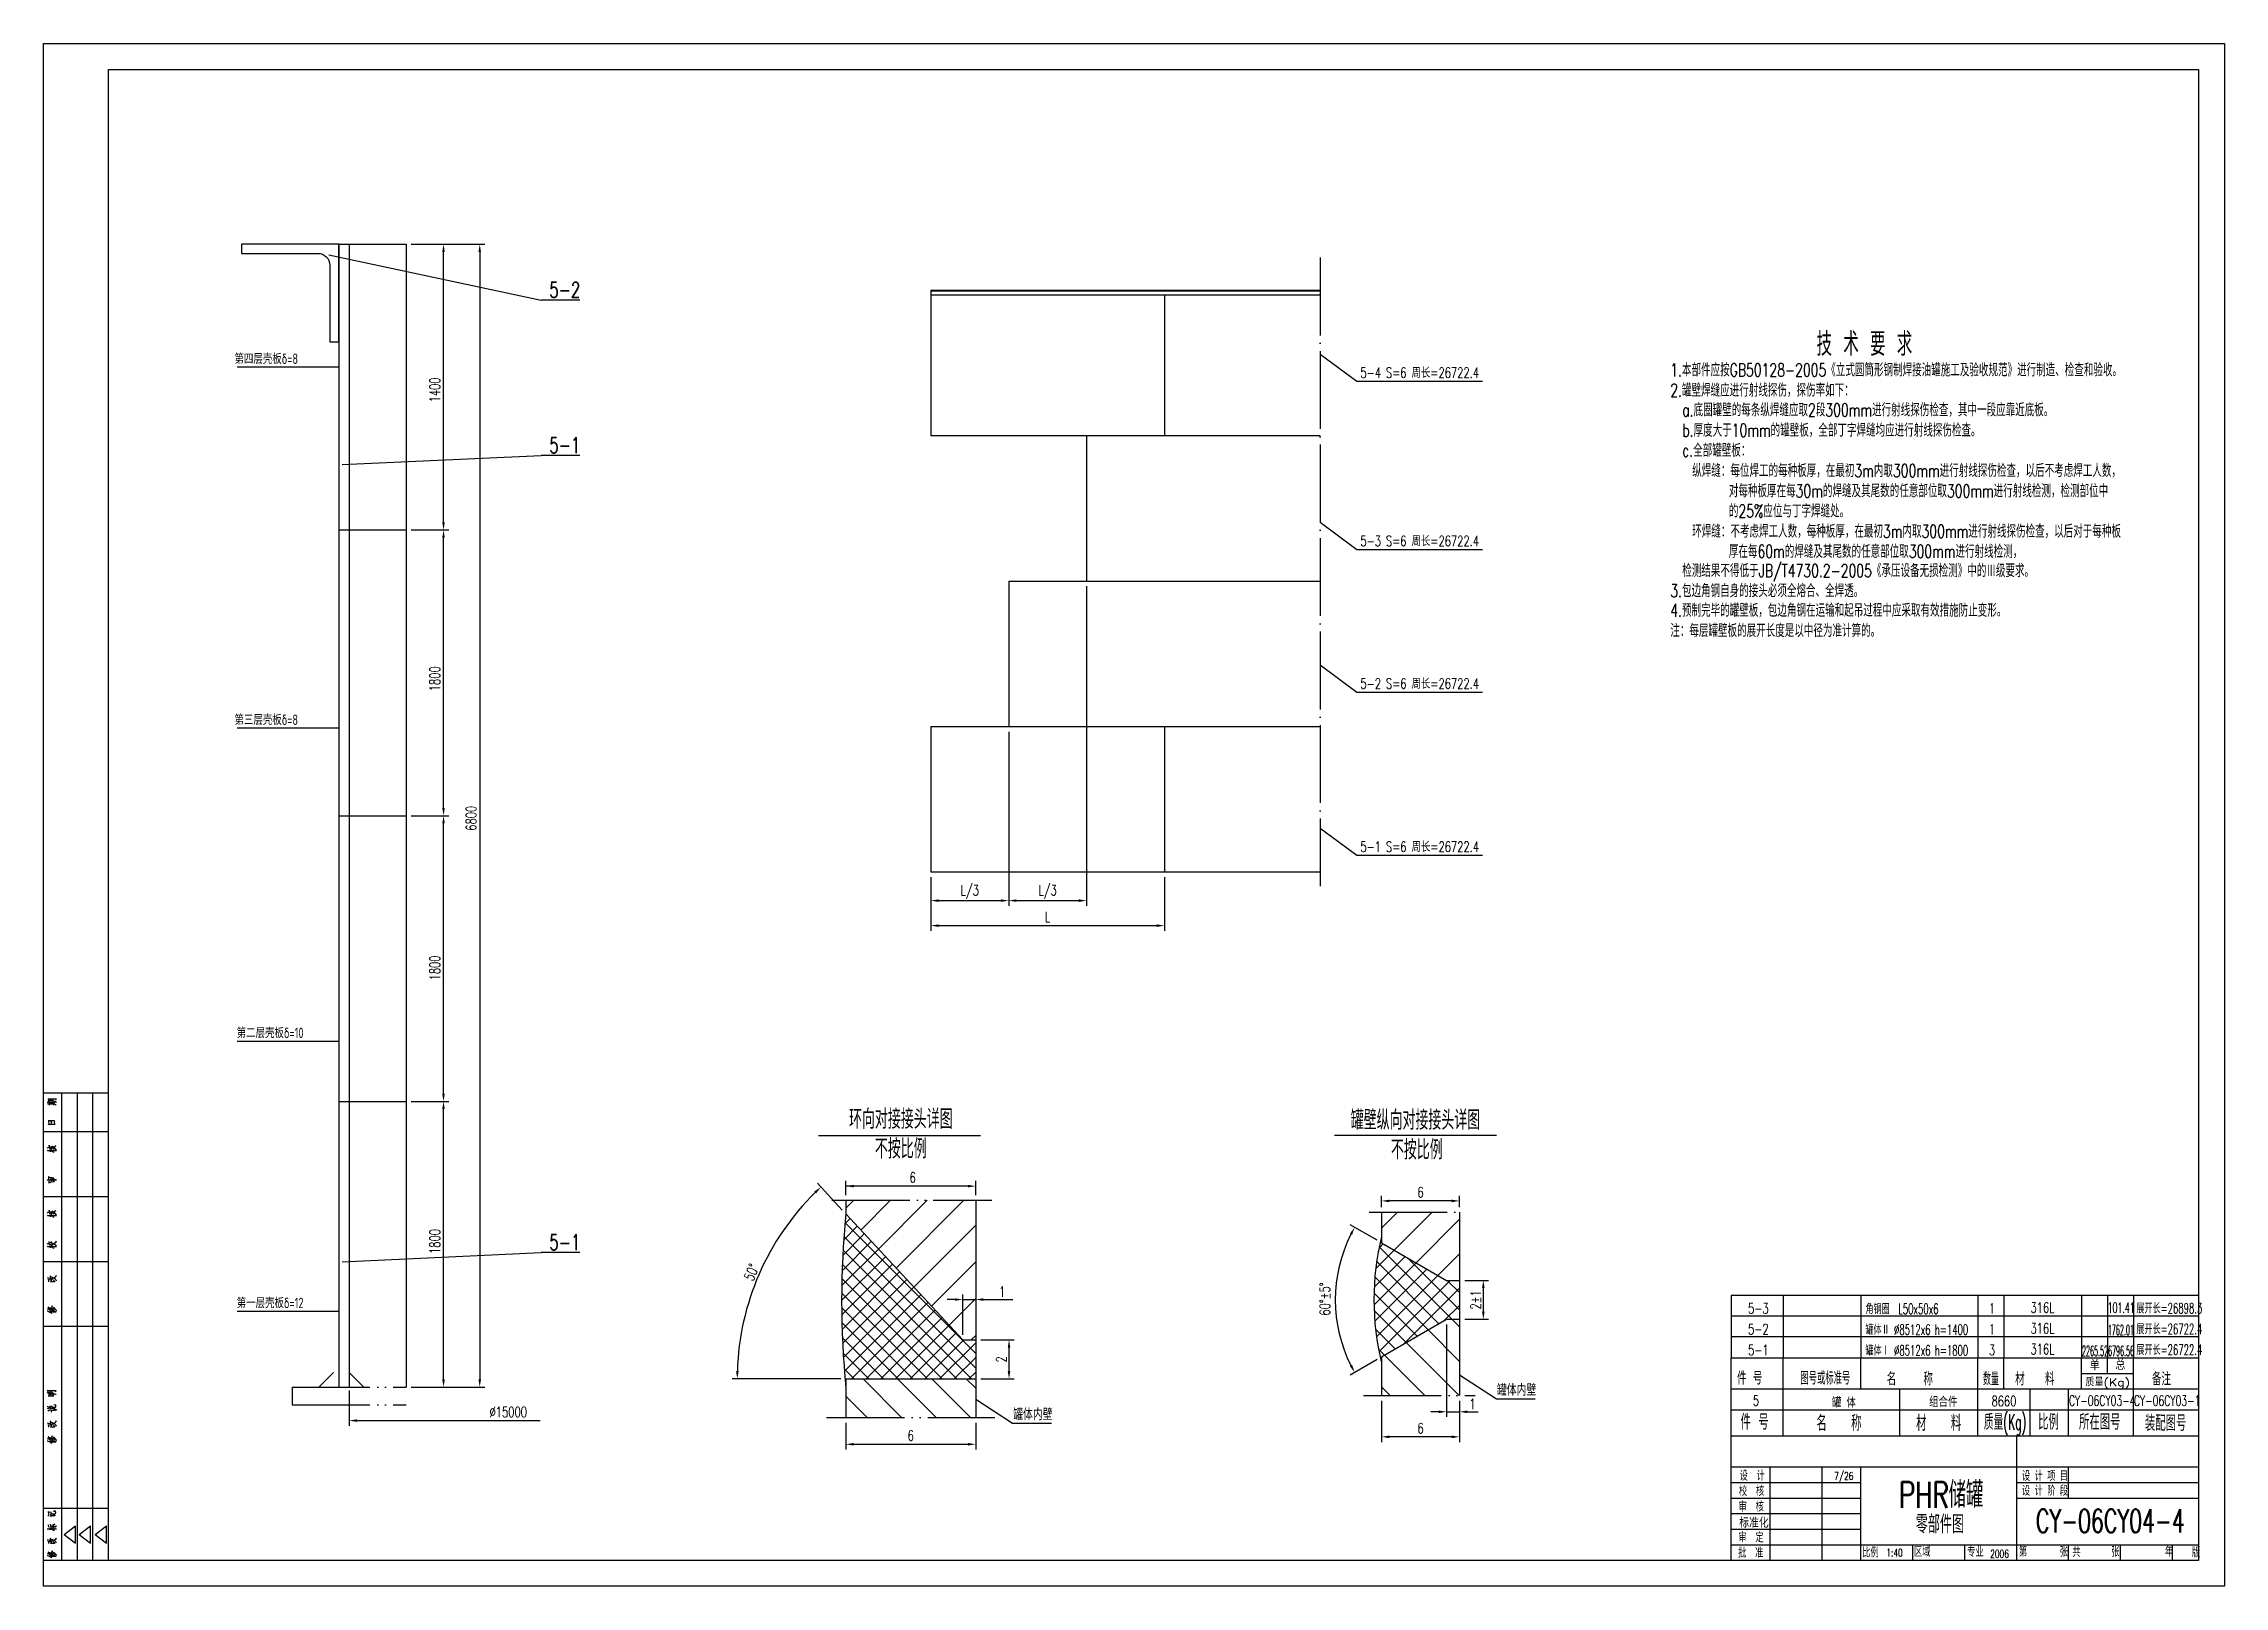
# Model space of a CAD drawing. Extents: x -7275 to 35952, y -7123 to 31390.
# Drawn here: x -7225 to 13775, y 8403 to 23253 of the extents above; entities that cross this region are included whole.
import ezdxf
from ezdxf.enums import TextEntityAlignment as Align

# ---------------------------------------------------------------- set-up
doc = ezdxf.new("R2010")
doc.units = 0
doc.header["$LTSCALE"] = 25
doc.header["$MEASUREMENT"] = 0
doc.linetypes.add('DASHDOT-M', pattern=[36, 30, -3, 0, -3])
doc.linetypes.add('DIVIDE-M', pattern=[39, 30, -3, 0, -3, 0, -3])
doc.layers.get('0').update_dxf_attribs({"linetype": 'CONTINUOUS'})
for name, color, linetype in [('CDR_DWG1', 4, 'CONTINUOUS'), ('CDR_DWG2', 2, 'CONTINUOUS'), ('CDR_DWG3', 1, 'DASHDOT-M'), ('CDR_DWG4', 3, 'DIVIDE-M'), ('CDR_TEXT', 7, 'CONTINUOUS')]:
    doc.layers.add(name, color=color, linetype=linetype)
doc.styles.add('HZ', font='ROMANS.shx', dxfattribs={"width": 0.7, "height": 100, "bigfont": 'HZ.shx'})

msp = doc.modelspace()

# ---------------------------------------------------------------- texts
at = {"color": 7, "linetype": 'Continuous', "style": 'HZ', "width": 0.7}
for s, height, p in [('技 术 要 求', 225, (9847, 20248)), ('1.本部件应按GB50128-2005《立式圆筒形钢制焊接油罐施工及验收规范》进行制造、检查和验收。', 125, (8439, 20049)), ('2.罐壁焊缝应进行射线探伤，探伤率如下：', 125, (8439, 19854)), ('a.底圈罐壁的每条纵焊缝应取2段300mm进行射线探伤检查，其中一段应靠近底板。', 125, (8554, 19664)), ('b.厚度大于10mm的罐壁板，全部丁字焊缝均应进行射线探伤检查。', 125, (8554, 19469)), ('c.全部罐壁板：', 125, (8554, 19275)), ('纵焊缝：每位焊工的每种板厚，在最初3m内取300mm进行射线探伤检查，以后不考虑焊工人数，', 125, (8650, 19080)), ('对每种板厚在每30m的焊缝及其尾数的任意部位取300mm进行射线检测，检测部位中', 125, (9003, 18885)), ('的25%应位与丁字焊缝处。', 125, (9003, 18691)), ('环焊缝：不考虑焊工人数，每种板厚，在最初3m内取300mm进行射线探伤检查，以后对于每种板', 125, (8650, 18496)), ('厚在每60m的焊缝及其尾数的任意部位取300mm进行射线检测，', 125, (9003, 18302)), ('3.包边角钢自身的接头必须全熔合、全焊透。', 125, (8439, 17924)), ('检测结果不得低于JB/T4730.2-2005《承压设备无损检测》中的Ⅲ级要求。', 125, (8554, 18117)), ('4.预制完毕的罐壁板，包边角钢在运输和起吊过程中应采取有效措施防止变形。', 125, (8439, 17735)), ('注：每层罐壁板的展开长度是以中径为准计算的。', 125, (8439, 17540))]:
    msp.add_text(s, height=height, dxfattribs=at).set_placement(p)
at = {"linetype": 'Continuous', "style": 'HZ'}
for s, width, p in [('设  计', 0.7, (9106, 9421)), ('设 计 项 目', 0.7, (11825, 9418)), ('校  核', 0.7, (9100, 9273)), ('设 计 阶 段', 0.7, (11825, 9276)), ('审  核', 0.7, (9097, 9123)), ('标准化', 0.9, (9103, 8968)), ('审  定', 0.7, (9095, 8826)), ('批  准', 0.7, (9092, 8679)), ('比例', 0.7, (10287, 8682)), ('区域', 0.7, (10786, 8688)), ('专业', 0.7, (11298, 8687)), ('第', 0.7, (11796, 8690)), ('张', 0.7, (12188, 8688)), ('共', 0.7, (12310, 8685)), ('张', 0.7, (12684, 8688)), ('年', 0.7, (13202, 8691)), ('版', 0.7, (13462, 8684))]:
    msp.add_text(s, height=87.5, dxfattribs=dict(at, width=width)).set_placement(p)
at = {"attachment_point": 5, "style": 'HZ'}
for s, insert, char_height in [('第四层壳板δ=8', (-5081, 20219), 100), ('5-4 S=6 周长=26722.4', (6026, 20085), 100), ('5-3 S=6 周长=26722.4', (6026, 18465), 100), ('5-2 S=6 周长=26722.4', (6026, 17092), 100), ('第三层壳板δ=8', (-5081, 16744), 100), ('5-1 S=6 周长=26722.4', (6026, 15522), 100), ('L/3', (1693, 15087), 100), ('L/3', (2443, 15087), 100), ('L', (2443, 14846), 100), ('第二层壳板δ=10', (-5044, 13730), 100), ('6', (1143, 12339), 100), ('6', (6034, 12196), 100), ('第一层壳板δ=12', (-5044, 11130), 100), ('1', (2004, 11238), 100), ('罐体内壁', (6959, 10293), 112.5), ('%%c15000', (-2751, 10081), 100), ('罐体内壁', (2301, 10058), 112.5), ('1', (6533, 10158), 100), ('6', (1125, 9854), 100), ('6', (6034, 9925), 100)]:
    msp.add_mtext(s, dxfattribs=dict(at, insert=insert, char_height=char_height))
at = {"char_height": 100, "attachment_point": 5, "style": 'HZ'}
for s, insert, rotation in [('1400', (-3458, 19919), 90), ('1800', (-3458, 17139), 90), ('6800', (-3109, 15796), 90), ('1800', (-3458, 14355), 90), ('1800', (-3458, 11722), 90), ('50%%d', (-409, 11426), 67), ('60%%d%%p5%%d', (5113, 11168), 90), ('2%%p1', (6564, 11160), 90), ('2', (1996, 10588), 90)]:
    msp.add_mtext(s, dxfattribs=dict(at, insert=insert, rotation=rotation))
at = {"layer": 'CDR_DWG1', "style": 'HZ', "width": 0.7}
for s, p in [('5-2', (-2355, 20808)), ('5-1', (-2355, 19312)), ('5-1', (-2355, 11640))]:
    msp.add_text(s, height=150, dxfattribs=at).set_placement(p)
at = {"layer": 'CDR_DWG2', "style": 'HZ'}
for s, height, width, p in [('7/26', 75, 0.7, (10110, 9428)), ('CY-06CY04-4', 225, 0.646465, (12677, 8920)), ('1:40', 75, 0.7, (10598, 8689)), ('2006', 75, 0.7, (11610, 8678))]:
    msp.add_text(s, height=height, dxfattribs=dict(at, width=width)).set_placement(p, align=Align.CENTER)
at = {"layer": 'CDR_DWG2', "style": 'HZ', "width": 0.7}
for s, height, p in [('PHR储罐', 250, (10640, 9160)), ('零部件图', 175, (10803, 8913))]:
    msp.add_text(s, height=height, dxfattribs=at).set_placement(p)
at = {"layer": 'CDR_DWG2', "char_height": 187.5, "attachment_point": 5, "style": 'HZ'}
for s, insert in [('环向对接接头详图', (1029, 12900)), ('罐壁纵向对接接头详图', (5985, 12891)), ('不按比例', (1029, 12614)), ('不按比例', (5998, 12605))]:
    msp.add_mtext(s, dxfattribs=dict(at, insert=insert))
at = {"layer": 'CDR_TEXT', "style": 'HZ'}
for s, width, p in [('角钢圈  L50x50x6', 0.6, (10318, 11024)), ('316L', 0.7, (11908, 11036)), ('101.41', 0.55, (12651, 11035)), ('展开长=26898.3', 0.6, (12927, 11030)), ('罐体Ⅱ %%C8512x6 h=1400', 0.6, (10318, 10824)), ('316L', 0.7, (11908, 10836)), ('1762.01', 0.45, (12653, 10821)), ('展开长=26722.4', 0.6, (12927, 10830)), ('罐体Ⅰ %%C8512x6 h=1800', 0.6, (10318, 10624)), ('316L', 0.7, (11908, 10636)), ('2265.52', 0.45, (12404, 10619)), ('6796.56', 0.45, (12654, 10619)), ('展开长=26722.4', 0.6, (12927, 10630)), ('5', 0.7, (9234, 10141)), ('罐 体', 0.7, (9996, 10123)), ('组合件', 0.7, (10931, 10129)), ('8660', 0.7, (11532, 10136)), ('CY-06CY03-4', 0.65, (12278, 10140)), ('CY-06CY03-1', 0.65, (12903, 10140))]:
    msp.add_text(s, height=100, dxfattribs=dict(at, width=width)).set_placement(p)
at = {"layer": 'CDR_TEXT', "style": 'HZ', "width": 0.7}
for s, p in [('5-3', (9287, 11028)), ('5-2', (9287, 10828)), ('1', (11537, 11028)), ('1', (11537, 10828)), ('5-1', (9287, 10628)), ('3', (11537, 10628))]:
    msp.add_text(s, height=100, dxfattribs=at).set_placement(p, align=Align.CENTER)

# ---------------------------------------------------------------- blocks, each defined once
blk = doc.blocks.new('TUQA')
at = {"color": 4, "linetype": 'Continuous'}
for p, q in [((-25, 180), (0, 180)), ((-18, 0), (-18, 180)), ((0, 165), (-24.85, 165)), ((0, 140), (-24.85, 140)), ((0, 115), (-24.85, 115)), ((0, 90), (-24.85, 90)), ((0, 20), (-24.85, 20)), ((0, 0), (-25, 0))]:
    blk.add_line(p, q, dxfattribs=at)
at = {"color": 7, "linetype": 'Continuous'}
for p, q in [((-12, 0), (-12, 180)), ((-6, 0), (-6, 180))]:
    blk.add_line(p, q, dxfattribs=at)
at = {"color": 1, "linetype": 'Continuous'}
for p, q in [((-17.08, 10), (-12.71, 13.35)), ((-17.08, 10), (-12.71, 6.65)), ((-12.71, 6.65), (-12.71, 13.35)), ((-11.26, 10), (-6.89, 13.35)), ((-11.26, 10), (-6.89, 6.65)), ((-6.89, 6.65), (-6.89, 13.35)), ((-5.11, 10), (-0.75, 13.35)), ((-5.11, 10), (-0.75, 6.65)), ((-0.75, 6.65), (-0.75, 13.35))]:
    blk.add_line(p, q, dxfattribs=at)
at = {"color": 7, "linetype": 'Continuous'}
for points in [[(-23.7, 176.39), (-23.53, 176.44), (-23.53, 176.44), (-21.25, 176.36)], [(-23.3, 176.96), (-22.98, 177.03), (-22.98, 177.03), (-22.33, 177.03), (-22.33, 177.03), (-21.63, 177.01), (-21.63, 177.01), (-21.2, 176.96), (-21.2, 176.96), (-20.73, 176.83), (-20.73, 176.83), (-20.44, 176.69), (-20.44, 176.69), (-20, 176.41)], [(-22.95, 177.03), (-23.09, 177.78), (-23.09, 177.78), (-23.18, 177.7), (-23.18, 177.7), (-22.27, 177.7), (-22.27, 177.7), (-22.22, 177.7), (-22.22, 177.7), (-20.9, 177.73), (-20.9, 177.73), (-20.41, 177.7), (-20.41, 177.7), (-20.12, 177.68), (-20.12, 177.68), (-20.03, 177.65), (-20.03, 177.65), (-20.41, 177.28), (-20.41, 177.28), (-20.15, 177.63)], [(-22.74, 175.3), (-22.92, 176.76)], [(-22.22, 177.06), (-22.3, 177.48)], [(-21.46, 177.01), (-21.46, 177.06), (-21.46, 177.06), (-21.55, 177.45)], [(-21.08, 175.22), (-21.31, 176.76), (-21.31, 176.76), (-21.34, 176.69), (-21.34, 176.69), (-21.25, 176.59)], [(-20.99, 176.19), (-20.64, 176.46), (-20.64, 176.46), (-20.5, 176.46), (-20.5, 176.46), (-20.76, 176.36)], [(-23.53, 175.69), (-23.35, 175.74), (-23.35, 175.74), (-21.17, 175.74)], [(-23.27, 167.87), (-22.98, 167.92), (-22.98, 167.92), (-22.33, 167.94), (-22.33, 167.94), (-21.66, 167.97), (-21.66, 167.97), (-21.57, 167.97), (-21.57, 167.97), (-21.11, 167.97), (-21.11, 167.97), (-20.5, 167.97), (-20.5, 167.97), (-20.7, 167.97), (-20.7, 167.97), (-20.88, 168.93), (-20.88, 168.93), (-20.67, 169.13), (-20.67, 169.13), (-20.93, 169.18), (-20.93, 169.18), (-21.28, 169.18), (-21.28, 169.18), (-21.95, 169.21), (-21.95, 169.21), (-22.65, 169.23), (-22.65, 169.23), (-23.24, 169.23), (-23.24, 169.23), (-23.15, 169.26), (-23.15, 169.26), (-22.95, 167.94)], [(-22.25, 175.77), (-22.33, 176.21)], [(-21.9, 167.97), (-22.07, 168.93), (-22.07, 168.93), (-22.1, 168.83), (-22.1, 168.83), (-21.98, 168.61)], [(-21.75, 175.79), (-21.84, 176.19)], [(-20.9, 175.79), (-20.76, 175.77), (-20.76, 175.77), (-20.47, 175.57), (-20.47, 175.57), (-20.26, 175.4), (-20.26, 175.4), (-20.12, 175.22)], [(-22.65, 158.41), (-22.89, 159.8), (-22.89, 159.8), (-22.92, 159.7), (-22.92, 159.7), (-22.83, 159.5)], [(-20.99, 159.03), (-20.5, 159.53), (-20.5, 159.53), (-20.26, 159.63), (-20.26, 159.63), (-20.55, 159.48)], [(-23.65, 157.77), (-23.5, 157.87), (-23.5, 157.87), (-23.53, 157.84), (-23.53, 157.84), (-20.09, 157.84), (-20.09, 157.84), (-20.35, 157.82), (-20.35, 157.82), (-20.64, 157.84)], [(-23.59, 158.83), (-23.3, 159.01), (-23.3, 159.01), (-23.18, 159.03), (-23.18, 159.03), (-23.09, 159.01)], [(-22.68, 158.91), (-22.51, 158.88), (-22.51, 158.88), (-21.81, 158.46), (-21.81, 158.46), (-21.78, 158.41), (-21.78, 158.41), (-21.98, 159.18)], [(-22.62, 158.21), (-22.45, 157.25)], [(-22.42, 157.87), (-21.95, 157.64), (-21.95, 157.64), (-21.6, 157.47), (-21.6, 157.47), (-21.34, 157.32), (-21.34, 157.32), (-21.08, 157.12)], [(-22.36, 159.33), (-22.22, 159.3), (-22.22, 159.3), (-21.78, 159.01), (-21.78, 159.01), (-21.75, 158.98), (-21.75, 158.98), (-21.46, 158.76), (-21.46, 158.76), (-21.17, 158.51), (-21.17, 158.51), (-20.9, 158.24)], [(-22.22, 157.87), (-21.87, 158.19)], [(-21.78, 159.5), (-21.57, 159.43), (-21.57, 159.43), (-21.11, 159.13), (-21.11, 159.13), (-20.82, 158.83), (-20.82, 158.83), (-20.5, 158.51), (-20.5, 158.51), (-20.26, 158.24), (-20.26, 158.24), (-20.09, 158.02)], [(-23.68, 146.41), (-23.38, 146.56), (-23.38, 146.56), (-23.18, 146.61)], [(-23.18, 145.52), (-22.92, 145.52), (-22.92, 145.52), (-22.71, 145.47), (-22.71, 145.47), (-22.51, 145.42), (-22.51, 145.42), (-22.36, 145.37)], [(-22.86, 145.52), (-23.03, 147.75), (-23.03, 147.75), (-23.12, 147.7), (-23.12, 147.7), (-22.65, 147.4)], [(-22.77, 146.51), (-22.71, 146.56), (-22.71, 146.56), (-20.06, 146.54), (-20.06, 146.54), (-20.32, 146.49), (-20.32, 146.49), (-20.64, 146.54)], [(-21.2, 147.11), (-21.05, 147.21), (-21.05, 147.21), (-22.45, 147.36), (-22.45, 147.36), (-22.33, 147.4), (-22.33, 147.4), (-22.13, 145.84)], [(-22.39, 145.74), (-22.13, 145.79), (-22.13, 145.79), (-20.85, 145.89), (-20.85, 145.89), (-21.08, 145.87), (-21.08, 145.87), (-21.2, 147.11), (-21.2, 147.11), (-21.23, 146.96), (-21.23, 146.96), (-21.17, 146.69)], [(-21.66, 146.09), (-21.78, 146.98)], [(-22.65, 133.41), (-22.89, 134.8), (-22.89, 134.8), (-22.92, 134.7), (-22.92, 134.7), (-22.83, 134.5)], [(-21.78, 134.5), (-21.57, 134.43), (-21.57, 134.43), (-21.11, 134.13), (-21.11, 134.13), (-20.82, 133.83), (-20.82, 133.83), (-20.5, 133.51), (-20.5, 133.51), (-20.26, 133.24), (-20.26, 133.24), (-20.09, 133.02)], [(-20.99, 134.03), (-20.5, 134.53), (-20.5, 134.53), (-20.26, 134.63), (-20.26, 134.63), (-20.55, 134.48)], [(-23.65, 132.77), (-23.5, 132.87), (-23.5, 132.87), (-23.53, 132.84), (-23.53, 132.84), (-20.09, 132.84), (-20.09, 132.84), (-20.35, 132.82), (-20.35, 132.82), (-20.64, 132.84)], [(-23.59, 133.83), (-23.3, 134.01), (-23.3, 134.01), (-23.18, 134.03), (-23.18, 134.03), (-23.09, 134.01)], [(-22.68, 133.91), (-22.51, 133.88), (-22.51, 133.88), (-21.81, 133.46), (-21.81, 133.46), (-21.78, 133.41), (-21.78, 133.41), (-21.98, 134.18)], [(-22.62, 133.21), (-22.45, 132.25)], [(-22.42, 132.87), (-21.95, 132.64), (-21.95, 132.64), (-21.6, 132.47), (-21.6, 132.47), (-21.34, 132.32), (-21.34, 132.32), (-21.08, 132.12)], [(-22.36, 134.33), (-22.22, 134.3), (-22.22, 134.3), (-21.78, 134.01), (-21.78, 134.01), (-21.75, 133.98), (-21.75, 133.98), (-21.46, 133.76), (-21.46, 133.76), (-21.17, 133.51), (-21.17, 133.51), (-20.9, 133.24)], [(-22.22, 132.87), (-21.87, 133.19)], [(-23.65, 121.81), (-23.38, 121.96), (-23.38, 121.96), (-23.21, 122.01), (-23.21, 122.01), (-23.03, 122.01)], [(-23.65, 120.79), (-23.47, 120.92), (-23.47, 120.92), (-23.53, 120.87), (-23.53, 120.87), (-20.09, 120.87), (-20.09, 120.87), (-20.29, 120.82), (-20.29, 120.82), (-20.58, 120.87)], [(-22.71, 121.44), (-22.92, 122.7), (-22.92, 122.7), (-22.95, 122.6), (-22.95, 122.6), (-22.89, 122.48)], [(-22.68, 121.21), (-22.48, 120.27)], [(-22.51, 122.23), (-22.19, 122.53), (-22.19, 122.53), (-22.04, 122.6), (-22.04, 122.6), (-21.87, 122.7)], [(-22.51, 121.76), (-22.27, 121.74), (-22.27, 121.74), (-21.87, 121.49), (-21.87, 121.49), (-21.57, 121.31), (-21.57, 121.31), (-21.46, 121.21)], [(-22.48, 120.87), (-22.07, 120.72), (-22.07, 120.72), (-21.72, 120.55), (-21.72, 120.55), (-21.4, 120.37), (-21.4, 120.37), (-21.11, 120.17)], [(-22.33, 120.89), (-21.95, 121.24)], [(-22.07, 122.21), (-21.84, 122.23), (-21.84, 122.23), (-21.43, 122.08), (-21.43, 122.08), (-21.11, 121.93), (-21.11, 121.93), (-20.85, 121.76), (-20.85, 121.76), (-20.64, 121.61), (-20.64, 121.61), (-20.44, 121.46), (-20.44, 121.46), (-20.26, 121.29), (-20.26, 121.29), (-20.09, 121.07)], [(-21.66, 121.54), (-21.6, 121.61), (-21.6, 121.61), (-20.26, 122.48), (-20.26, 122.48), (-20.23, 122.95), (-20.23, 122.95), (-20.32, 122.5), (-20.32, 122.5), (-20.44, 122.38)], [(-22.25, 108.49), (-22.42, 109.6), (-22.42, 109.6), (-22.45, 109.48), (-22.45, 109.48), (-22.39, 109.28)], [(-21.87, 108.36), (-21.84, 108.44), (-21.84, 108.44), (-20.26, 109.21), (-20.26, 109.21), (-20.23, 109.68), (-20.23, 109.68), (-20.32, 109.23), (-20.32, 109.23), (-20.5, 109.11)], [(-23.62, 108.88), (-23.27, 108.83), (-23.27, 108.83), (-22.8, 108.68), (-22.8, 108.68), (-22.3, 108.49), (-22.3, 108.49), (-21.98, 108.34), (-21.98, 108.34), (-21.75, 108.24), (-21.75, 108.24), (-21.55, 108.14)], [(-22.95, 107.25), (-23.09, 108.24), (-23.09, 108.24), (-23.18, 108.14), (-23.18, 108.14), (-22.16, 108.02), (-22.16, 108.02), (-22.16, 108.14), (-22.16, 108.14), (-22.04, 107.4), (-22.04, 107.4), (-22.3, 107.35), (-22.3, 107.35), (-21.98, 107.4), (-21.98, 107.4), (-20.67, 107.37)], [(-22.3, 109.11), (-22.13, 109.11), (-22.13, 109.11), (-21.66, 109.01), (-21.66, 109.01), (-21.4, 108.91), (-21.4, 108.91), (-21.17, 108.81), (-21.17, 108.81), (-20.96, 108.68), (-20.96, 108.68), (-20.76, 108.54), (-20.76, 108.54), (-20.55, 108.36), (-20.55, 108.36), (-20.41, 108.16), (-20.41, 108.16), (-20.26, 107.97), (-20.26, 107.97), (-20.2, 107.82), (-20.2, 107.82), (-20.15, 107.67)], [(-20.55, 107.3), (-21.34, 108.07)], [(-23.68, 96.04), (-23.5, 96.02), (-23.5, 96.02), (-23.03, 95.79), (-23.03, 95.79), (-22.98, 95.79), (-22.98, 95.79), (-22.62, 95.59), (-22.62, 95.59), (-22.33, 95.42), (-22.33, 95.42), (-22.1, 95.25), (-22.1, 95.25), (-21.9, 95.1)], [(-23.62, 96.93), (-23.18, 96.76), (-23.18, 96.76), (-22.83, 96.61), (-22.83, 96.61), (-22.57, 96.44), (-22.57, 96.44), (-22.51, 96.41), (-22.51, 96.41), (-22.3, 96.29)], [(-23.06, 96.71), (-23.03, 96.81), (-23.03, 96.81), (-23.15, 97.55), (-23.15, 97.55), (-23.21, 97.5), (-23.21, 97.5), (-22.8, 97.26), (-22.8, 97.26), (-22.45, 97.03), (-22.45, 97.03), (-22.22, 96.83), (-22.22, 96.83), (-22.01, 96.61), (-22.01, 96.61), (-21.81, 96.39), (-21.81, 96.39), (-21.69, 96.24)], [(-22.77, 96.61), (-22.74, 96.71), (-22.74, 96.71), (-21.69, 97.68), (-21.69, 97.68), (-21.72, 98), (-21.72, 98), (-21.72, 97.68), (-21.72, 97.68), (-21.84, 97.55)], [(-22.68, 95.69), (-20.12, 95.69), (-20.12, 95.69), (-20.35, 95.64), (-20.35, 95.64), (-20.79, 95.69)], [(-22.6, 96.07), (-20.9, 96.07), (-20.9, 96.07), (-21.11, 96.04), (-21.11, 96.04), (-21.25, 96.07)], [(-21.98, 97.03), (-21.9, 97.01), (-21.9, 97.01), (-21.87, 96.98), (-21.87, 96.98), (-21.63, 96.74), (-21.63, 96.74), (-21.43, 96.54), (-21.43, 96.54), (-21.28, 96.36)], [(-21.63, 97.23), (-21.52, 97.18), (-21.52, 97.18), (-21.46, 97.16), (-21.46, 97.16), (-21.17, 96.88), (-21.17, 96.88), (-21.14, 96.83), (-21.14, 96.83), (-20.99, 96.69), (-20.99, 96.69), (-20.85, 96.49), (-20.85, 96.49), (-20.7, 96.29)], [(-21.28, 97.45), (-21.08, 97.38), (-21.08, 97.38), (-20.79, 97.11), (-20.79, 97.11), (-20.55, 96.86), (-20.55, 96.86), (-20.41, 96.61), (-20.41, 96.61), (-20.23, 96.36), (-20.23, 96.36), (-20.12, 96.14), (-20.12, 96.14), (-20.06, 95.97)], [(-23.65, 59.28), (-23.47, 59.3), (-23.47, 59.3), (-22.57, 58.98)], [(-23.59, 64.51), (-23.27, 64.59), (-23.27, 64.59), (-22.6, 64.59), (-22.6, 64.59), (-22.04, 64.56), (-22.04, 64.56), (-21.6, 64.49), (-21.6, 64.49), (-21.2, 64.36), (-21.2, 64.36), (-20.76, 64.16), (-20.76, 64.16), (-20.44, 63.97), (-20.44, 63.97), (-20.2, 63.74), (-20.2, 63.74), (-20.15, 63.67)], [(-23.27, 64.61), (-23.3, 64.63), (-23.3, 64.63), (-23.38, 65.55), (-23.38, 65.55), (-23.5, 65.4), (-23.5, 65.4), (-23.3, 65.4), (-23.3, 65.4), (-21.14, 65.38), (-21.14, 65.38), (-20.73, 65.38), (-20.73, 65.38), (-20.44, 65.38), (-20.44, 65.38), (-20.12, 65.33), (-20.12, 65.33), (-20.64, 64.91)], [(-23.27, 63.3), (-22.95, 63.37), (-22.95, 63.37), (-21.02, 63.4), (-21.02, 63.4), (-21.25, 63.35), (-21.25, 63.35), (-21.28, 63.4), (-21.28, 63.4), (-21.37, 63.82), (-21.37, 63.82), (-21.11, 63.97), (-21.11, 63.97), (-21.23, 63.99), (-21.23, 63.99), (-22.19, 64.02), (-22.19, 64.02), (-23.15, 64.02), (-23.15, 64.02), (-23.03, 64.06), (-23.03, 64.06), (-23, 63.97), (-23, 63.97), (-22.95, 63.4)], [(-22.68, 58.34), (-22.51, 58.39), (-22.51, 58.39), (-21.57, 58.41), (-21.57, 58.41), (-21.75, 58.36), (-21.75, 58.36), (-21.87, 59.33), (-21.87, 59.33), (-21.87, 59.26), (-21.87, 59.26), (-22.68, 59.33), (-22.68, 59.33), (-22.65, 59.38), (-22.65, 59.38), (-22.51, 58.41)], [(-22.42, 64.61), (-22.42, 64.66), (-22.42, 64.66), (-22.54, 65.21), (-22.54, 65.21), (-22.57, 65.13), (-22.57, 65.13), (-22.54, 65.06)], [(-22.16, 63.42), (-22.25, 63.79), (-22.25, 63.79), (-22.25, 63.77)], [(-21.69, 64.56), (-21.72, 64.61), (-21.72, 64.61), (-21.81, 65.18), (-21.81, 65.18), (-21.84, 65.08), (-21.84, 65.08), (-21.75, 64.98)], [(-21.72, 58.98), (-21.52, 59.01), (-21.52, 59.01), (-20.64, 58.98), (-20.64, 58.98), (-20.41, 59.01), (-20.41, 59.01), (-20.29, 59.08), (-20.29, 59.08), (-20.26, 59.18), (-20.26, 59.18), (-20.26, 59.85), (-20.26, 59.85), (-21.08, 59.8)], [(-23.62, 52.93), (-23.27, 52.88), (-23.27, 52.88), (-22.8, 52.73), (-22.8, 52.73), (-22.3, 52.54), (-22.3, 52.54), (-21.98, 52.39), (-21.98, 52.39), (-21.75, 52.29), (-21.75, 52.29), (-21.55, 52.19)], [(-23.44, 58.36), (-23.38, 58.41), (-23.38, 58.41), (-23.03, 58.66), (-23.03, 58.66), (-22.8, 58.68)], [(-23.24, 57.45), (-22.95, 57.77), (-22.95, 57.77), (-22.8, 57.84), (-22.8, 57.84), (-22.98, 57.74)], [(-22.95, 51.3), (-23.09, 52.29), (-23.09, 52.29), (-23.18, 52.19), (-23.18, 52.19), (-22.16, 52.07), (-22.16, 52.07), (-22.16, 52.19), (-22.16, 52.19), (-22.04, 51.45), (-22.04, 51.45), (-22.3, 51.4), (-22.3, 51.4), (-21.98, 51.45), (-21.98, 51.45), (-20.67, 51.42)], [(-22.25, 52.54), (-22.42, 53.65), (-22.42, 53.65), (-22.45, 53.53), (-22.45, 53.53), (-22.39, 53.33)], [(-22.3, 53.16), (-22.13, 53.16), (-22.13, 53.16), (-21.66, 53.06), (-21.66, 53.06), (-21.4, 52.96), (-21.4, 52.96), (-21.17, 52.86), (-21.17, 52.86), (-20.96, 52.73), (-20.96, 52.73), (-20.76, 52.59), (-20.76, 52.59), (-20.55, 52.41), (-20.55, 52.41), (-20.41, 52.21), (-20.41, 52.21), (-20.26, 52.02), (-20.26, 52.02), (-20.2, 51.87), (-20.2, 51.87), (-20.15, 51.72)], [(-22.04, 57.1), (-22.01, 57.2), (-22.01, 57.2), (-22.16, 57.87), (-22.16, 57.87), (-22.22, 57.77), (-22.22, 57.77), (-20.47, 57.74), (-20.47, 57.74), (-20.47, 57.72), (-20.47, 57.72), (-21.28, 58.29)], [(-21.87, 52.41), (-21.84, 52.49), (-21.84, 52.49), (-20.26, 53.26), (-20.26, 53.26), (-20.23, 53.73), (-20.23, 53.73), (-20.32, 53.28), (-20.32, 53.28), (-20.5, 53.16)], [(-21.69, 58.66), (-21.43, 58.64), (-21.43, 58.64), (-21.08, 58.56), (-21.08, 58.56), (-20.7, 58.39), (-20.7, 58.39), (-20.5, 58.24), (-20.5, 58.24), (-20.23, 58.02), (-20.23, 58.02), (-20.06, 57.82)], [(-20.55, 51.35), (-21.34, 52.12)], [(-23.68, 46.04), (-23.5, 46.02), (-23.5, 46.02), (-23.03, 45.79), (-23.03, 45.79), (-22.98, 45.79), (-22.98, 45.79), (-22.62, 45.59), (-22.62, 45.59), (-22.33, 45.42), (-22.33, 45.42), (-22.1, 45.25), (-22.1, 45.25), (-21.9, 45.1)], [(-23.62, 46.93), (-23.18, 46.76), (-23.18, 46.76), (-22.83, 46.61), (-22.83, 46.61), (-22.57, 46.44), (-22.57, 46.44), (-22.51, 46.41), (-22.51, 46.41), (-22.3, 46.29)], [(-23.06, 46.71), (-23.03, 46.81), (-23.03, 46.81), (-23.15, 47.55), (-23.15, 47.55), (-23.21, 47.5), (-23.21, 47.5), (-22.8, 47.26), (-22.8, 47.26), (-22.45, 47.03), (-22.45, 47.03), (-22.22, 46.83), (-22.22, 46.83), (-22.01, 46.61), (-22.01, 46.61), (-21.81, 46.39), (-21.81, 46.39), (-21.69, 46.24)], [(-22.77, 46.61), (-22.74, 46.71), (-22.74, 46.71), (-21.69, 47.68), (-21.69, 47.68), (-21.72, 48), (-21.72, 48), (-21.72, 47.68), (-21.72, 47.68), (-21.84, 47.55)], [(-22.68, 45.69), (-20.12, 45.69), (-20.12, 45.69), (-20.35, 45.64), (-20.35, 45.64), (-20.79, 45.69)], [(-22.6, 46.07), (-20.9, 46.07), (-20.9, 46.07), (-21.11, 46.04), (-21.11, 46.04), (-21.25, 46.07)], [(-21.98, 47.03), (-21.9, 47.01), (-21.9, 47.01), (-21.87, 46.98), (-21.87, 46.98), (-21.63, 46.74), (-21.63, 46.74), (-21.43, 46.54), (-21.43, 46.54), (-21.28, 46.36)], [(-21.63, 47.23), (-21.52, 47.18), (-21.52, 47.18), (-21.46, 47.16), (-21.46, 47.16), (-21.17, 46.88), (-21.17, 46.88), (-21.14, 46.83), (-21.14, 46.83), (-20.99, 46.69), (-20.99, 46.69), (-20.85, 46.49), (-20.85, 46.49), (-20.7, 46.29)], [(-21.28, 47.45), (-21.08, 47.38), (-21.08, 47.38), (-20.79, 47.11), (-20.79, 47.11), (-20.55, 46.86), (-20.55, 46.86), (-20.41, 46.61), (-20.41, 46.61), (-20.23, 46.36), (-20.23, 46.36), (-20.12, 46.14), (-20.12, 46.14), (-20.06, 45.97)], [(-23.38, 17.04), (-23.15, 17.29), (-23.15, 17.29), (-23.03, 17.36), (-23.03, 17.36), (-22.89, 17.36), (-22.89, 17.36), (-23.09, 17.34)], [(-23.03, 17.77), (-23.18, 18.76), (-23.18, 18.76), (-23.27, 18.7), (-23.27, 18.7), (-22.22, 18.57), (-22.22, 18.57), (-22.22, 18.7), (-22.22, 18.7), (-22.13, 17.86)], [(-22.45, 17.81), (-22.01, 17.86), (-22.01, 17.86), (-21.02, 17.86), (-21.02, 17.86), (-20.7, 17.88), (-20.7, 17.88), (-20.55, 17.92), (-20.55, 17.92), (-20.47, 17.99), (-20.47, 17.99), (-20.41, 18.09), (-20.41, 18.09), (-20.38, 18.27), (-20.38, 18.27), (-20.35, 18.46), (-20.35, 18.46), (-20.44, 19), (-20.44, 19), (-21.2, 18.96), (-21.2, 18.96), (-20.44, 18.96)], [(-22.13, 16.8), (-22.27, 17.36), (-22.27, 17.36), (-22.36, 17.27), (-22.36, 17.27), (-20.67, 17.23), (-20.67, 17.23), (-20.5, 17.14), (-20.5, 17.14), (-21.31, 17.66)], [(-23.65, 12.12), (-20.58, 12.09), (-20.58, 12.09), (-20.03, 12.05), (-20.03, 12.05), (-20.32, 12.03), (-20.32, 12.03), (-20.64, 12.07)], [(-23, 12.78), (-23.18, 13.65)], [(-22.39, 11.62), (-22.57, 12.55)], [(-22.25, 7.56), (-22.42, 8.53), (-22.42, 8.53), (-22.45, 8.42), (-22.45, 8.42), (-22.39, 8.25)], [(-22.36, 12.12), (-22.01, 12.01), (-22.01, 12.01), (-21.6, 11.83), (-21.6, 11.83), (-21.23, 11.64), (-21.23, 11.64), (-20.93, 11.47)], [(-22.13, 12.59), (-22.33, 13.99)], [(-22.13, 13.15), (-21.95, 13.22), (-21.95, 13.22), (-20.5, 13.22), (-20.5, 13.22), (-20.17, 13.19), (-20.17, 13.19), (-20.06, 13.17), (-20.06, 13.17), (-20.52, 12.76), (-20.52, 12.76), (-20.12, 13.17)], [(-22.07, 12.16), (-21.69, 12.48)], [(-21.87, 7.45), (-21.84, 7.52), (-21.84, 7.52), (-20.26, 8.19), (-20.26, 8.19), (-20.23, 8.6), (-20.23, 8.6), (-20.32, 8.21), (-20.32, 8.21), (-20.5, 8.1)], [(-21.66, 12.87), (-21.55, 12.85), (-21.55, 12.85), (-20.67, 12.4)], [(-21.55, 13.5), (-20.96, 13.88), (-20.96, 13.88), (-20.73, 13.95), (-20.73, 13.95), (-21.11, 13.8)], [(-23.68, 1.91), (-23.5, 1.88), (-23.5, 1.88), (-23.03, 1.69), (-23.03, 1.69), (-22.98, 1.69), (-22.98, 1.69), (-22.62, 1.52), (-22.62, 1.52), (-22.33, 1.37), (-22.33, 1.37), (-22.1, 1.22), (-22.1, 1.22), (-21.9, 1.09)], [(-23.62, 7.91), (-23.27, 7.86), (-23.27, 7.86), (-22.8, 7.73), (-22.8, 7.73), (-22.3, 7.56), (-22.3, 7.56), (-21.98, 7.43), (-21.98, 7.43), (-21.75, 7.35), (-21.75, 7.35), (-21.55, 7.26)], [(-23.62, 2.68), (-23.18, 2.53), (-23.18, 2.53), (-22.83, 2.4), (-22.83, 2.4), (-22.57, 2.25), (-22.57, 2.25), (-22.51, 2.23), (-22.51, 2.23), (-22.3, 2.12)], [(-23.06, 2.49), (-23.03, 2.58), (-23.03, 2.58), (-23.15, 3.22), (-23.15, 3.22), (-23.21, 3.18), (-23.21, 3.18), (-22.8, 2.96), (-22.8, 2.96), (-22.45, 2.77), (-22.45, 2.77), (-22.22, 2.6), (-22.22, 2.6), (-22.01, 2.4), (-22.01, 2.4), (-21.81, 2.21), (-21.81, 2.21), (-21.69, 2.08)], [(-22.95, 6.48), (-23.09, 7.35), (-23.09, 7.35), (-23.18, 7.26), (-23.18, 7.26), (-22.16, 7.15), (-22.16, 7.15), (-22.16, 7.26), (-22.16, 7.26), (-22.04, 6.61), (-22.04, 6.61), (-22.3, 6.57), (-22.3, 6.57), (-21.98, 6.61), (-21.98, 6.61), (-20.67, 6.59)], [(-22.77, 2.4), (-22.74, 2.49), (-22.74, 2.49), (-21.69, 3.33), (-21.69, 3.33), (-21.72, 3.61), (-21.72, 3.61), (-21.72, 3.33), (-21.72, 3.33), (-21.84, 3.22)], [(-22.68, 1.6), (-20.12, 1.6), (-20.12, 1.6), (-20.35, 1.56), (-20.35, 1.56), (-20.79, 1.6)], [(-22.6, 1.93), (-20.9, 1.93), (-20.9, 1.93), (-21.11, 1.91), (-21.11, 1.91), (-21.25, 1.93)], [(-22.3, 8.1), (-22.13, 8.1), (-22.13, 8.1), (-21.66, 8.01), (-21.66, 8.01), (-21.4, 7.93), (-21.4, 7.93), (-21.17, 7.84), (-21.17, 7.84), (-20.96, 7.73), (-20.96, 7.73), (-20.76, 7.6), (-20.76, 7.6), (-20.55, 7.45), (-20.55, 7.45), (-20.41, 7.28), (-20.41, 7.28), (-20.26, 7.11), (-20.26, 7.11), (-20.2, 6.98), (-20.2, 6.98), (-20.15, 6.85)], [(-21.98, 2.77), (-21.9, 2.75), (-21.9, 2.75), (-21.87, 2.73), (-21.87, 2.73), (-21.63, 2.51), (-21.63, 2.51), (-21.43, 2.34), (-21.43, 2.34), (-21.28, 2.19)], [(-21.63, 2.94), (-21.52, 2.9), (-21.52, 2.9), (-21.46, 2.88), (-21.46, 2.88), (-21.17, 2.64), (-21.17, 2.64), (-21.14, 2.6), (-21.14, 2.6), (-20.99, 2.47), (-20.99, 2.47), (-20.85, 2.29), (-20.85, 2.29), (-20.7, 2.12)], [(-20.55, 6.53), (-21.34, 7.19)], [(-21.28, 3.14), (-21.08, 3.07), (-21.08, 3.07), (-20.79, 2.83), (-20.79, 2.83), (-20.55, 2.62), (-20.55, 2.62), (-20.41, 2.4), (-20.41, 2.4), (-20.23, 2.19), (-20.23, 2.19), (-20.12, 1.99), (-20.12, 1.99), (-20.06, 1.84)]]:
    blk.add_lwpolyline(points, dxfattribs=at)
blk = doc.blocks.new('SML')
at = {"color": 4, "linetype": 'Continuous'}
for p, q in [((0, 0), (0, 18)), ((20, 0), (20, 18)), ((65, 0), (65, 18)), ((95, 0), (95, 18)), ((115, 18), (115, 0)), ((130, 0), (130, 18)), ((155, 0), (155, 18)), ((0, 10), (180, 10))]:
    blk.add_line(p, q, dxfattribs=at)
at = {"color": 7, "linetype": 'Continuous'}
blk.add_line((0, 18), (180, 18), dxfattribs=at)
at = {"color": 7, "linetype": 'Continuous', "style": 'HZ'}
for s, width, p in [('件 号', 0.7, (3.62, 2.26)), ('名   称', 0.7, (32.84, 1.84)), ('材   料', 0.7, (71.25, 1.84)), ('质量(Kg)', 0.5, (97.34, 2.26)), ('比例', 0.7, (118.23, 2.26)), ('所在图号', 0.7, (134, 2.26)), ('装配图号', 0.7, (159.38, 1.84))]:
    blk.add_text(s, height=6, dxfattribs=dict(at, width=width)).set_placement(p)
blk = doc.blocks.new('MLF')
blk.add_line((180, 8), (0, 8))
at = {"color": 4}
for p, q in [((0, 8), (0, 0)), ((20, 8), (20, 0)), ((50, 8), (50, 0)), ((95, 8), (95, 0)), ((105, 8), (105, 0)), ((135, 8), (135, 0)), ((145, 8), (145, 0)), ((155, 8), (155, 0))]:
    blk.add_line(p, q, dxfattribs=at)
blk = doc.blocks.new('MLR')
at = {"color": 4}
for p, q in [((0, 0), (0, 12)), ((0, 12), (180, 12)), ((20, 0), (20, 12)), ((50, 0), (50, 12)), ((95, 0), (95, 12)), ((105, 0), (105, 12)), ((135, 0), (135, 12)), ((145, 6), (145, 12)), ((155, 0), (155, 12))]:
    blk.add_line(p, q, dxfattribs=at)
blk.add_line((135, 6), (155, 6))
at = {"style": 'HZ'}
for s, p in [('单', (138.18, 7.18)), ('总', (148.03, 7.33))]:
    blk.add_text(s, height=4, dxfattribs=at).set_placement(p)
for s, width, p in [('件 号', 0.7, (2.27, 1.69)), ('图号或标准号', 0.492204, (26.68, 1.69)), ('名    称', 0.7, (59.95, 1.35)), ('数量', 0.471468, (97, 1.35)), ('材   料', 0.7, (109.4, 1.35)), ('备注', 0.7, (162.07, 1.35))]:
    blk.add_text(s, height=5, dxfattribs=dict(at, width=width)).set_placement(p)
at = {"style": 'HZ', "width": 1.22708}
blk.add_text('质量(Kg)', height=3, dxfattribs=at).set_placement((136.46, 1.01), (153.64, 1.01), align=Align.FIT)

# ---------------------------------------------------------------- hatches: boundary and pattern name
h = msp.add_hatch()
h.set_pattern_fill('ANSI37', color=256, scale=800, style=0)
h.set_pattern_definition([(45, (-11595.51, -7123.25), (-70.71068, 70.71068), []), (135, (-11595.51, -7123.25), (-70.71068, -70.71068), [])])
h.paths.add_polyline_path([(500, 11987, 0.049886), (500, 10317), (500, 10400), (1750, 10400), (1750, 10775), (1625, 10775)])
h = msp.add_hatch()
h.set_pattern_fill('ANSI31', color=256, scale=2000, style=0)
h.set_pattern_definition([(45, (-11595.51, -7123.25), (-176.7767, 176.7767), [])])
h.paths.add_polyline_path([(1625, 10775), (1750, 10775), (1750, 12119), (500, 12119), (500, 11987)])
h = msp.add_hatch()
h.set_pattern_fill('ANSI31', color=256, scale=1875, style=0)
h.set_pattern_definition([(45, (-11345.2, 20366.87), (-165.7282, 165.7282), [])])
h.paths.add_polyline_path([(5659, 12003), (5659, 11709), (6284, 11348), (6409, 11348), (6409, 12003)])
h = msp.add_hatch()
h.set_pattern_fill('ANSI37', color=256, scale=937.5, angle=90, style=0)
h.set_pattern_definition([(135, (-11345.2, 20366.87), (-82.8641, -82.8641), []), (225, (-11345.2, 20366.87), (82.8641, -82.8641), [])])
h.paths.add_polyline_path([(5659, 11709), (5659, 11770, 0.120785), (5659, 10554), (5659, 10612), (6284, 10973), (6409, 10973), (6409, 11348), (6284, 11348)])
h = msp.add_hatch()
h.set_pattern_fill('ANSI31', color=256, scale=1875, angle=90, style=0)
h.set_pattern_definition([(135, (-11345.2, 20366.87), (-165.7282, -165.7282), [])])
h.paths.add_polyline_path([(6409, 10240), (6409, 10973), (6284, 10973), (5659, 10612), (5659, 10240)])
h = msp.add_hatch()
h.set_pattern_fill('ANSI31', color=256, scale=1875, angle=90, style=0)
h.set_pattern_definition([(135, (-11453.2, 23181.2), (-165.7282, -165.7282), [])])
h.paths.add_polyline_path([(1750, 10028), (1750, 10400), (500, 10400), (500, 10028)])

# ---------------------------------------------------------------- linework, layer by layer
at = {"color": 4}
for p, q in [((-6600, 23003), (13525, 23003)), ((-6600, 8653), (-6600, 23003)), ((13525, 23003), (13525, 8653)), ((13525, 8653), (-6600, 8653))]:
    msp.add_line(p, q, dxfattribs=at)
for p, q in [((-4480, 21220), (-2434, 20783)), ((-3735, 21321), (-3735, 10321)), ((-3685, 21321), (-3324, 21321)), ((-3685, 21321), (-3324, 21321)), ((-3685, 21321), (-2976, 21321)), ((-3374, 18646), (-3374, 21246)), ((-3026, 21246), (-3026, 10396)), ((-2062, 20783), (-2434, 20783)), ((5068, 20265), (5419, 20004)), ((-4383, 20137), (-5361, 20137)), ((5419, 20004), (6630, 20004)), ((-4349, 19200), (-2434, 19287)), ((-2062, 19287), (-2434, 19287)), ((-3685, 18571), (-3324, 18571)), ((-3685, 18571), (-3324, 18571)), ((-3374, 15896), (-3374, 18496)), ((5068, 18645), (5419, 18383)), ((5419, 18383), (6630, 18383)), ((2818, 18029), (2818, 14953)), ((5068, 17272), (5419, 17010)), ((5419, 17010), (6630, 17010)), ((-4383, 16662), (-5361, 16662)), ((2068, 16629), (2068, 14953)), ((2068, 16629), (2068, 14953)), ((-3685, 15821), (-3324, 15821)), ((-3685, 15821), (-3324, 15821)), ((-3374, 13146), (-3374, 15746)), ((5068, 15701), (5419, 15440)), ((5419, 15440), (6630, 15440)), ((1318, 15229), (1318, 14713)), ((1318, 15229), (1318, 14953)), ((3568, 15229), (3568, 14713)), ((1393, 15003), (1993, 15003)), ((2143, 15003), (2743, 15003)), ((1393, 14763), (3493, 14763)), ((-4383, 13648), (-5361, 13648)), ((-3685, 13071), (-3324, 13071)), ((-3685, 13071), (-3324, 13071)), ((-3374, 10396), (-3374, 12996)), ((466, 12024), (226, 12283)), ((500, 12169), (500, 12305)), ((1675, 12255), (500, 12255)), ((1750, 12169), (1750, 12305)), ((5659, 12053), (5659, 12163)), ((6334, 12113), (5734, 12113)), ((6409, 12053), (6409, 12163)), ((5615, 11734), (5356, 11883)), ((-4349, 11528), (-2434, 11615)), ((-2062, 11615), (-2434, 11615)), ((6459, 11348), (6689, 11348)), ((1550, 11163), (1475, 11163)), ((1625, 10825), (1625, 11213)), ((1625, 11163), (1750, 11163)), ((1825, 11163), (2108, 11163)), ((6639, 11048), (6639, 11273)), ((-4383, 11048), (-5361, 11048)), ((6284, 10923), (6284, 10033)), ((6459, 10973), (6689, 10973)), ((1800, 10775), (2121, 10775)), ((2071, 10475), (2071, 10700)), ((5615, 10587), (5356, 10437)), ((-3685, 10321), (-2976, 10321)), ((450, 10400), (-596, 10400)), ((1800, 10400), (2121, 10400)), ((6409, 10438), (6765, 10209)), ((-4283, 10288), (-4283, 9948)), ((1750, 10204), (2106, 9975)), ((5659, 10190), (5659, 9792)), ((6209, 10083), (6134, 10083)), ((6284, 10083), (6409, 10083)), ((6409, 10190), (6409, 9792)), ((6409, 10190), (6409, 10033)), ((6484, 10083), (6590, 10083)), ((6765, 10209), (7137, 10209)), ((-4208, 9998), (-2444, 9998)), ((500, 9978), (500, 9720)), ((1750, 9978), (1750, 9720)), ((2106, 9975), (2479, 9975)), ((575, 9770), (1675, 9770)), ((6334, 9842), (5734, 9842))]:
    msp.add_line(p, q)
at = {"color": 4, "linetype": 'Continuous'}
for p, q in [((9025, 9853), (13525, 9853)), ((9025, 8653), (9025, 9853)), ((11775, 8653), (11775, 9853)), ((9025, 9553), (13525, 9553)), ((9400, 8653), (9400, 9553)), ((9900, 8653), (9900, 9553)), ((10275, 8653), (10275, 9553)), ((12275, 9253), (12275, 9553)), ((11775, 9253), (13525, 9253)), ((10275, 8803), (11775, 8803)), ((10775, 8653), (10775, 8803)), ((11275, 8653), (11275, 8803)), ((11775, 8803), (13525, 8803)), ((12275, 8653), (12275, 8803)), ((12775, 8653), (12775, 8803)), ((13275, 8653), (13275, 8803))]:
    msp.add_line(p, q, dxfattribs=at)
at = {"color": 7, "linetype": 'Continuous'}
for p, q in [((9025, 9403), (10275, 9403)), ((9025, 9253), (10275, 9253)), ((11775, 9403), (13525, 9403)), ((9025, 9103), (10275, 9103)), ((9025, 8953), (10275, 8953)), ((9025, 8803), (10275, 8803))]:
    msp.add_line(p, q, dxfattribs=at)
msp.add_lwpolyline([(-7225, 8403), (-7225, 23253), (13775, 23253), (13775, 8403)], close=True)
for centre, radius, start, end in [((1973, 10400), 2519, 134.5776, 178.2941), ((6609, 11160), 1396, 153.0784, 206.9216)]:
    msp.add_arc(centre, radius, start, end)
for points in [[(-3387, 21246), (-3362, 21246), (-3374, 21321)], [(-3038, 21246), (-3013, 21246), (-3026, 21321)], [(-3387, 18646), (-3362, 18646), (-3374, 18571)], [(-3387, 18496), (-3362, 18496), (-3374, 18571)], [(-3387, 15896), (-3362, 15896), (-3374, 15821)], [(-3387, 15746), (-3362, 15746), (-3374, 15821)], [(1393, 15016), (1393, 14991), (1318, 15003)], [(1993, 15016), (1993, 14991), (2068, 15003)], [(2143, 15016), (2143, 14991), (2068, 15003)], [(2743, 15016), (2743, 14991), (2818, 15003)], [(1393, 14775), (1393, 14750), (1318, 14763)], [(3493, 14775), (3493, 14750), (3568, 14763)], [(-3387, 13146), (-3362, 13146), (-3374, 13071)], [(-3387, 12996), (-3362, 12996), (-3374, 13071)], [(197, 12204), (214, 12186), (260, 12246)], [(575, 12268), (575, 12243), (500, 12255)], [(1675, 12268), (1675, 12243), (1750, 12255)], [(5734, 12125), (5734, 12100), (5659, 12113)], [(6334, 12125), (6334, 12100), (6409, 12113)], [(5353, 11798), (5375, 11787), (5400, 11858)], [(6626, 11273), (6651, 11273), (6639, 11348)], [(1550, 11176), (1550, 11151), (1625, 11163)], [(1825, 11176), (1825, 11151), (1750, 11163)], [(6626, 11048), (6651, 11048), (6639, 10973)], [(2059, 10700), (2084, 10700), (2071, 10775)], [(5375, 10534), (5353, 10522), (5400, 10462)], [(-3387, 10396), (-3362, 10396), (-3374, 10321)], [(-3038, 10396), (-3013, 10396), (-3026, 10321)], [(-532, 10475), (-557, 10475), (-546, 10400)], [(2059, 10475), (2084, 10475), (2071, 10400)], [(6209, 10095), (6209, 10070), (6284, 10083)], [(6484, 10095), (6484, 10070), (6409, 10083)], [(-4208, 10011), (-4208, 9986), (-4283, 9998)], [(575, 9783), (575, 9758), (500, 9770)], [(1675, 9783), (1675, 9758), (1750, 9770)], [(5734, 9854), (5734, 9829), (5659, 9842)], [(6334, 9854), (6334, 9829), (6409, 9842)]]:
    msp.add_solid(points)
at = {"layer": 'CDR_DWG1'}
for p, q in [((-4383, 21321), (-4383, 10321)), ((-4383, 21321), (-3735, 21321)), ((-4283, 21321), (-4283, 10321)), ((1318, 20879), (5068, 20879)), ((1318, 20879), (1318, 19479)), ((1318, 20874), (5068, 20874)), ((1318, 20836), (5068, 20836)), ((3568, 20836), (3568, 19479)), ((1318, 19479), (5068, 19479)), ((2818, 19479), (2818, 18079)), ((-4383, 18571), (-3735, 18571)), ((2068, 18079), (5068, 18079)), ((2068, 18079), (2068, 16679)), ((1318, 16679), (5068, 16679)), ((1318, 16679), (5068, 16679)), ((1318, 16679), (1318, 15279)), ((3568, 16679), (3568, 15279)), ((-4383, 15821), (-3735, 15821)), ((1318, 15279), (5068, 15279)), ((-4383, 13071), (-3735, 13071)), ((500, 12119), (500, 11987)), ((500, 11987), (1625, 10775)), ((1750, 12119), (1750, 10028)), ((5659, 12003), (5659, 11709)), ((6409, 12003), (6409, 10240)), ((5659, 11709), (6284, 11348)), ((6284, 11348), (6409, 11348)), ((6284, 11348), (6409, 11348)), ((5659, 10612), (6284, 10973)), ((6284, 10973), (6409, 10973)), ((6284, 10973), (6409, 10973)), ((1625, 10775), (1750, 10775)), ((5659, 10612), (5659, 10240)), ((-4574, 10321), (-4433, 10462)), ((-4433, 10321), (-4284, 10321)), ((-4142, 10321), (-4283, 10462)), ((500, 10400), (1750, 10400)), ((500, 10400), (500, 10028))]:
    msp.add_line(p, q, dxfattribs=at)
msp.add_lwpolyline([(-4383, 21321), (-5320, 21321), (-5320, 21233), (-4583, 21233, -0.414214), (-4470, 21121), (-4470, 20383), (-4383, 20383)], format="xyb", close=True, dxfattribs=at)
for centre, radius, start, end in [((8851, 11152), 8392, 174.2882, 185.7118), ((8138, 11162), 2553, 166.2258, 193.7742)]:
    msp.add_arc(centre, radius, start, end, dxfattribs=at)
at = {"layer": 'CDR_DWG2'}
for p, q in [((235, 12742), (1798, 12742)), ((5204, 12745), (6767, 12745))]:
    msp.add_line(p, q, dxfattribs=at)
at = {"layer": 'CDR_DWG3', "linetype": 'DASHDOT-M'}
msp.add_line((5068, 21194), (5068, 15143), dxfattribs=at)
at = {"layer": 'CDR_DWG4'}
for p, q in [((365, 12119), (1905, 12119)), ((5540, 12003), (6515, 12003)), ((5484, 10240), (6559, 10240)), ((314, 10028), (1935, 10028))]:
    msp.add_line(p, q, dxfattribs=at)
at = {"layer": 'CDR_DWG4', "linetype": 'DIVIDE-M'}
for p, q in [((-4833, 10321), (-3735, 10321)), ((-4833, 10321), (-4833, 10150)), ((-4833, 10150), (-3735, 10150))]:
    msp.add_line(p, q, dxfattribs=at)

# ---------------------------------------------------------------- block references
for name, p, xscale, yscale, zscale in [('TUQA', (-6600, 8653), 25, 25, 25), ('MLF', (9025, 11003), 25.00000000000009, 25.00000000000009, 25.00000000000009), ('MLF', (9025, 10803), 25.00000000000009, 25.00000000000009, 25.00000000000009), ('MLF', (9025, 10603), 25.00000000000009, 25.00000000000009, 25.00000000000009), ('MLR', (9025, 10303), 25.00000000000009, 25.00000000000009, 25.00000000000009), ('SML', (9025, 9853), 25.00000000000009, 25.00000000000009, 25.00000000000009)]:
    msp.add_blockref(name, p, dxfattribs=dict(xscale=xscale, yscale=yscale, zscale=zscale))

msp.set_redraw_order([(e.dxf.handle, doc.entitydb.next_handle()) for e in msp.query("TEXT MTEXT ATTDEF DIMENSION ARC_DIMENSION")])  # texts and dimensions are drawn at this point

doc.saveas('drawing.dxf')
